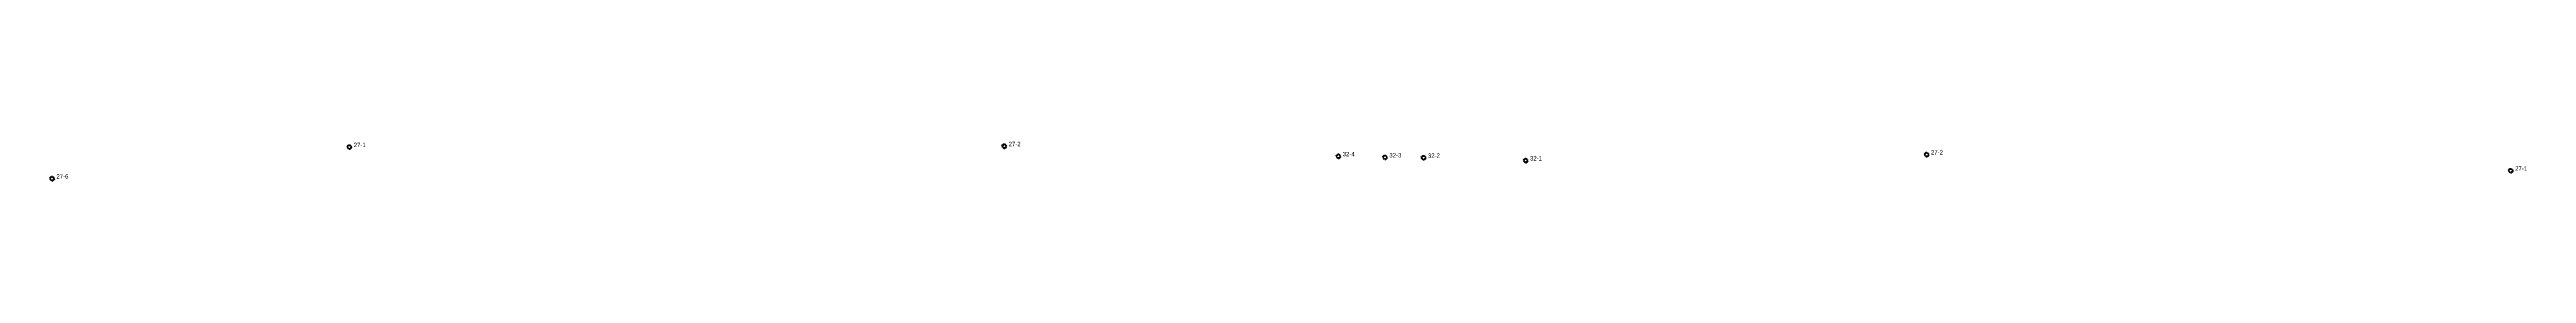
# Model space of a CAD drawing. Header units: inches. Extents: x 486468 to 494393, y 5455952 to 5461583.
# Drawn here: x 486477 to 487620, y 5456582 to 5456601 of the extents above; entities that cross this region are included whole.
import ezdxf

# ---------------------------------------------------------------- set-up
doc = ezdxf.new("R2010")
doc.units = ezdxf.units.IN
doc.header["$MEASUREMENT"] = 0
doc.layers.add('StreetLightingPoles', color=10, linetype='Continuous')

# ---------------------------------------------------------------- blocks, each defined once
blk = doc.blocks.new('Light')
at = {"color": 255}
for p, q in [((-0.7, 0.2), (-1.2, 0.4)), ((-0.4, 0.6), (-0.7, 1)), ((0, 0.7), (0, 1.2)), ((0.4, 0.6), (0.7, 1)), ((0.7, 0.2), (1.2, 0.4)), ((-0.7, -0.2), (-1.2, -0.4)), ((-0.4, -0.6), (-0.7, -1)), ((0, -0.8), (0, -1.3)), ((0.4, -0.6), (0.7, -1)), ((0.7, -0.2), (1.2, -0.4))]:
    blk.add_line(p, q, dxfattribs=at)
blk.add_circle((0, 0), 0.75, dxfattribs=at)

msp = doc.modelspace()

# ---------------------------------------------------------------- block references
at = {"layer": 'StreetLightingPoles'}
for p in [(486615.585, 5456598.082), (486917.562, 5456598.51), (487071.651, 5456593.874), (487093.157, 5456593.341), (487110.931, 5456593.164), (487158.032, 5456591.92), (487342.909, 5456594.67), (487612.301, 5456587.225), (486478.5, 5456583.64)]:
    msp.add_blockref('Light', p, dxfattribs=at)

# ---------------------------------------------------------------- texts
for s, p in [('27-1', (486617.585, 5456598.082)), ('27-2', (486919.562, 5456598.51)), ('32-4', (487073.651, 5456593.874)), ('32-3', (487095.157, 5456593.341)), ('32-2', (487112.931, 5456593.164)), ('32-1', (487160.032, 5456591.92)), ('27-2', (487344.909, 5456594.67)), ('27-1', (487614.301, 5456587.225)), ('27-6', (486480.5, 5456583.64))]:
    msp.add_text(s, height=2, dxfattribs=at).set_placement(p)

doc.saveas('drawing.dxf')
